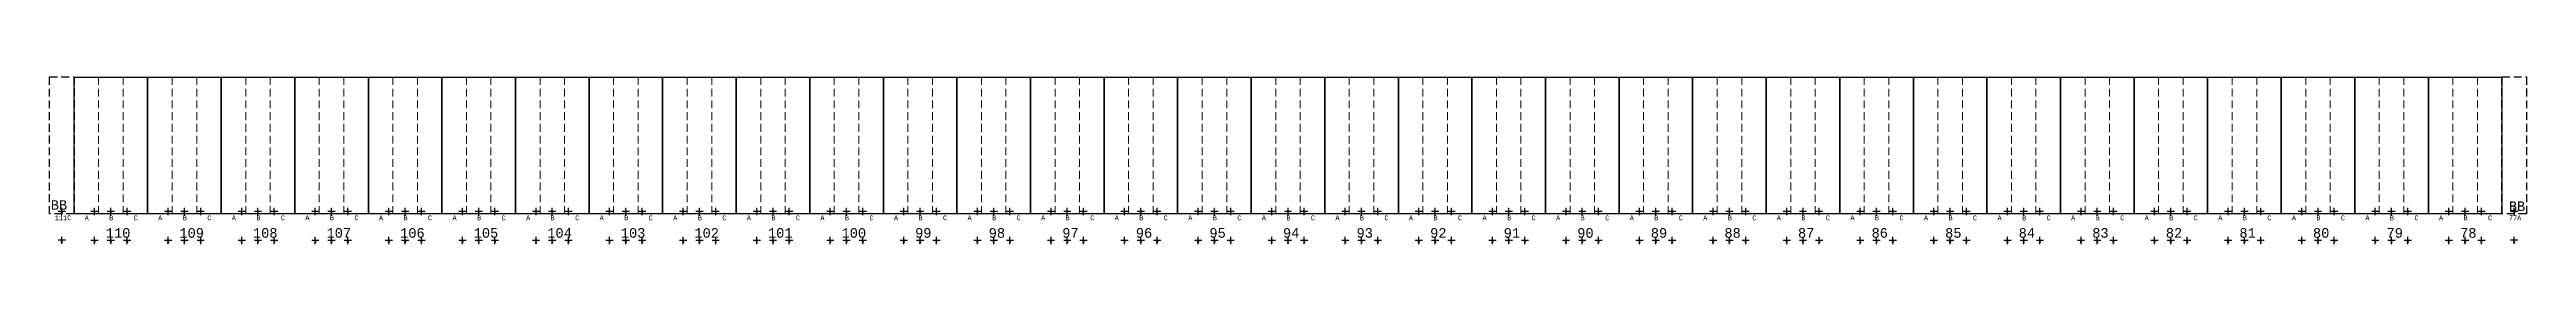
# Model space of a CAD drawing. Header units: millimetres. Extents: x 943 to 655635, y 611 to 177910.
# Drawn here: x 80191 to 182807, y 9610 to 16554 of the extents above; entities that cross this region are included whole.
import ezdxf

# ---------------------------------------------------------------- set-up
doc = ezdxf.new("R2010")
doc.units = ezdxf.units.MM
doc.linetypes.add('DASHED', pattern=[0.75, 0.5, -0.25])
doc.layers.add('Bin location transponder', color=250, linetype='Continuous')
doc.layers.add('WF_numbers', color=6, linetype='Continuous')
for name, color, linetype, lineweight in [('WF buffer', 1, 'DASHED', 30), ('WF transponder', 3, 'Continuous', 30), ('WF_all_bays', 5, 'Continuous', 30), ('WF_sketch_stock_areas', 30, 'Continuous', 30)]:
    doc.layers.add(name, color=color, linetype=linetype, lineweight=lineweight)
doc.styles.add('WF_txt', font='consola.ttf')

# ---------------------------------------------------------------- blocks, each defined once
blk = doc.blocks.new('Bin location transponder')
at = {"layer": 'Bin location transponder', "color": 3, "lineweight": 30}
for p, q in [((-600, 0), (600, 0)), ((-150, 300), (150, 300)), ((0, 600), (0, -600))]:
    blk.add_line(p, q, dxfattribs=at)
blk = doc.blocks.new('WF 120x224in bay')
at = {"layer": 'WF_all_bays', "linetype": 'DASHED', "lineweight": 5, "ltscale": 650}
for p, q in [((1016, 5690), (1016, 0)), ((2032, 5690), (2032, 0))]:
    blk.add_line(p, q, dxfattribs=at)
at = {"layer": 'WF_all_bays'}
blk.add_lwpolyline([(0, 5690), (3048, 5690), (3048, 0), (0, 0)], close=True, dxfattribs=at)
at = {"layer": 'WF transponder', "xscale": 0.25, "yscale": 0.25, "zscale": 0.25, "rotation": 180.0000000062352}
for p in [(850, 100), (1524, 100), (2198, 100), (850, -1100), (1524, -1100), (2198, -1100)]:
    blk.add_blockref('Bin location transponder', p, dxfattribs=at)
at = {"layer": 'WF_numbers', "linetype": 'DASHED', "char_height": 200, "attachment_point": 1, "rotation": 0, "style": 'WF_txt'}
for s, insert in [('A', (439, -62, -723)), ('B', (1455, -62, -723)), ('C', (2471, -62, -723))]:
    blk.add_mtext_dynamic_manual_height_columns(s, width=423.53, gutter_width=2118, heights=[0], dxfattribs=dict(at, insert=insert))
blk = doc.blocks.new('WF 40x224in buffer')
at = {"layer": 'WF buffer', "ltscale": 650}
blk.add_lwpolyline([(0, 5690), (1016, 5690), (1016, 0), (0, 0)], close=True, dxfattribs=at)
at = {"layer": 'WF transponder', "xscale": 0.25, "yscale": 0.25, "zscale": 0.25, "rotation": 180.0000000062352}
for p in [(508, 100), (508, -1100)]:
    blk.add_blockref('Bin location transponder', p, dxfattribs=at)

msp = doc.modelspace()

# ---------------------------------------------------------------- block references
at = {"layer": 'WF_all_bays'}
for p in [(81207, 10860, -362), (84255, 10860, -362), (87303, 10860, -362), (90351, 10860, -362), (93399, 10860, -362), (96447, 10860, -362), (99495, 10860, -362), (102543, 10860, -362), (105591, 10860, -362), (108639, 10860, -362), (111687, 10860, -362), (114735, 10860, -362), (117783, 10860, -362), (120831, 10860, -362), (123879, 10860, -362), (126927, 10860, -362), (129975, 10860, -362), (133023, 10860, -362), (136071, 10860, -362), (139119, 10860, -362), (142167, 10860, -362), (145215, 10860, -362), (148263, 10860, -362), (151311, 10860, -362), (154359, 10860, -362), (157407, 10860, -362), (160455, 10860, -362), (163503, 10860, -362), (166551, 10860, -362), (169599, 10860, -362), (172647, 10860, -362), (175695, 10860, -362), (178743, 10860, -362)]:
    msp.add_blockref('WF 120x224in bay', p, dxfattribs=at)
at = {"layer": 'WF_sketch_stock_areas'}
for p in [(80191, 10865, -80416), (181791, 10865, -80416)]:
    msp.add_blockref('WF 40x224in buffer', p, dxfattribs=at)

# ---------------------------------------------------------------- texts
at = {"layer": 'WF_numbers', "linetype": 'DASHED', "style": 'WF_txt'}
for s, insert, char_height, attachment_point in [('BB', (80921, 11432, -162581), 400, 3), ('BB', (182077, 11381, -364828), 400, 1), ('111C', (80410, 10802, -81139), 200, 1), ('110', (82523, 10272, -362), 400, 1), ('109', (85571, 10272, -362), 400, 1), ('108', (88619, 10272, -362), 400, 1), ('107', (91667, 10272, -362), 400, 1), ('106', (94715, 10272, -362), 400, 1), ('105', (97763, 10272, -362), 400, 1), ('104', (100811, 10272, -362), 400, 1), ('103', (103859, 10272, -362), 400, 1), ('102', (106907, 10272, -362), 400, 1), ('101', (109955, 10272, -362), 400, 1), ('100', (113003, 10272, -362), 400, 1), ('99', (116051, 10272, -362), 400, 1), ('98', (119099, 10272, -362), 400, 1), ('97', (122147, 10272, -362), 400, 1), ('96', (125195, 10272, -362), 400, 1), ('95', (128243, 10272, -362), 400, 1), ('94', (131291, 10272, -362), 400, 1), ('93', (134339, 10272, -362), 400, 1), ('92', (137387, 10272, -362), 400, 1), ('91', (140435, 10272, -362), 400, 1), ('90', (143483, 10272, -362), 400, 1), ('89', (146531, 10272, -362), 400, 1), ('88', (149579, 10272, -362), 400, 1), ('87', (152627, 10272, -362), 400, 1), ('86', (155675, 10272, -362), 400, 1), ('85', (158723, 10272, -362), 400, 1), ('84', (161771, 10272, -362), 400, 1), ('83', (164819, 10272, -362), 400, 1), ('82', (167867, 10272, -362), 400, 1), ('81', (170915, 10272, -362), 400, 1), ('80', (173963, 10272, -362), 400, 1), ('79', (177011, 10272, -362), 400, 1), ('78', (180059, 10272, -362), 400, 1)]:
    msp.add_mtext_dynamic_manual_height_columns(s, width=423.53, gutter_width=2118, heights=[0], dxfattribs=dict(at, insert=insert, char_height=char_height, attachment_point=attachment_point))
at = {"layer": 'WF_numbers', "linetype": 'DASHED', "insert": (182085, 10802, -81139), "char_height": 200, "attachment_point": 1, "rotation": 0, "style": 'WF_txt'}
msp.add_mtext_dynamic_manual_height_columns('77A', width=423.53, gutter_width=2118, heights=[0], dxfattribs=at)

doc.saveas('drawing.dxf')
